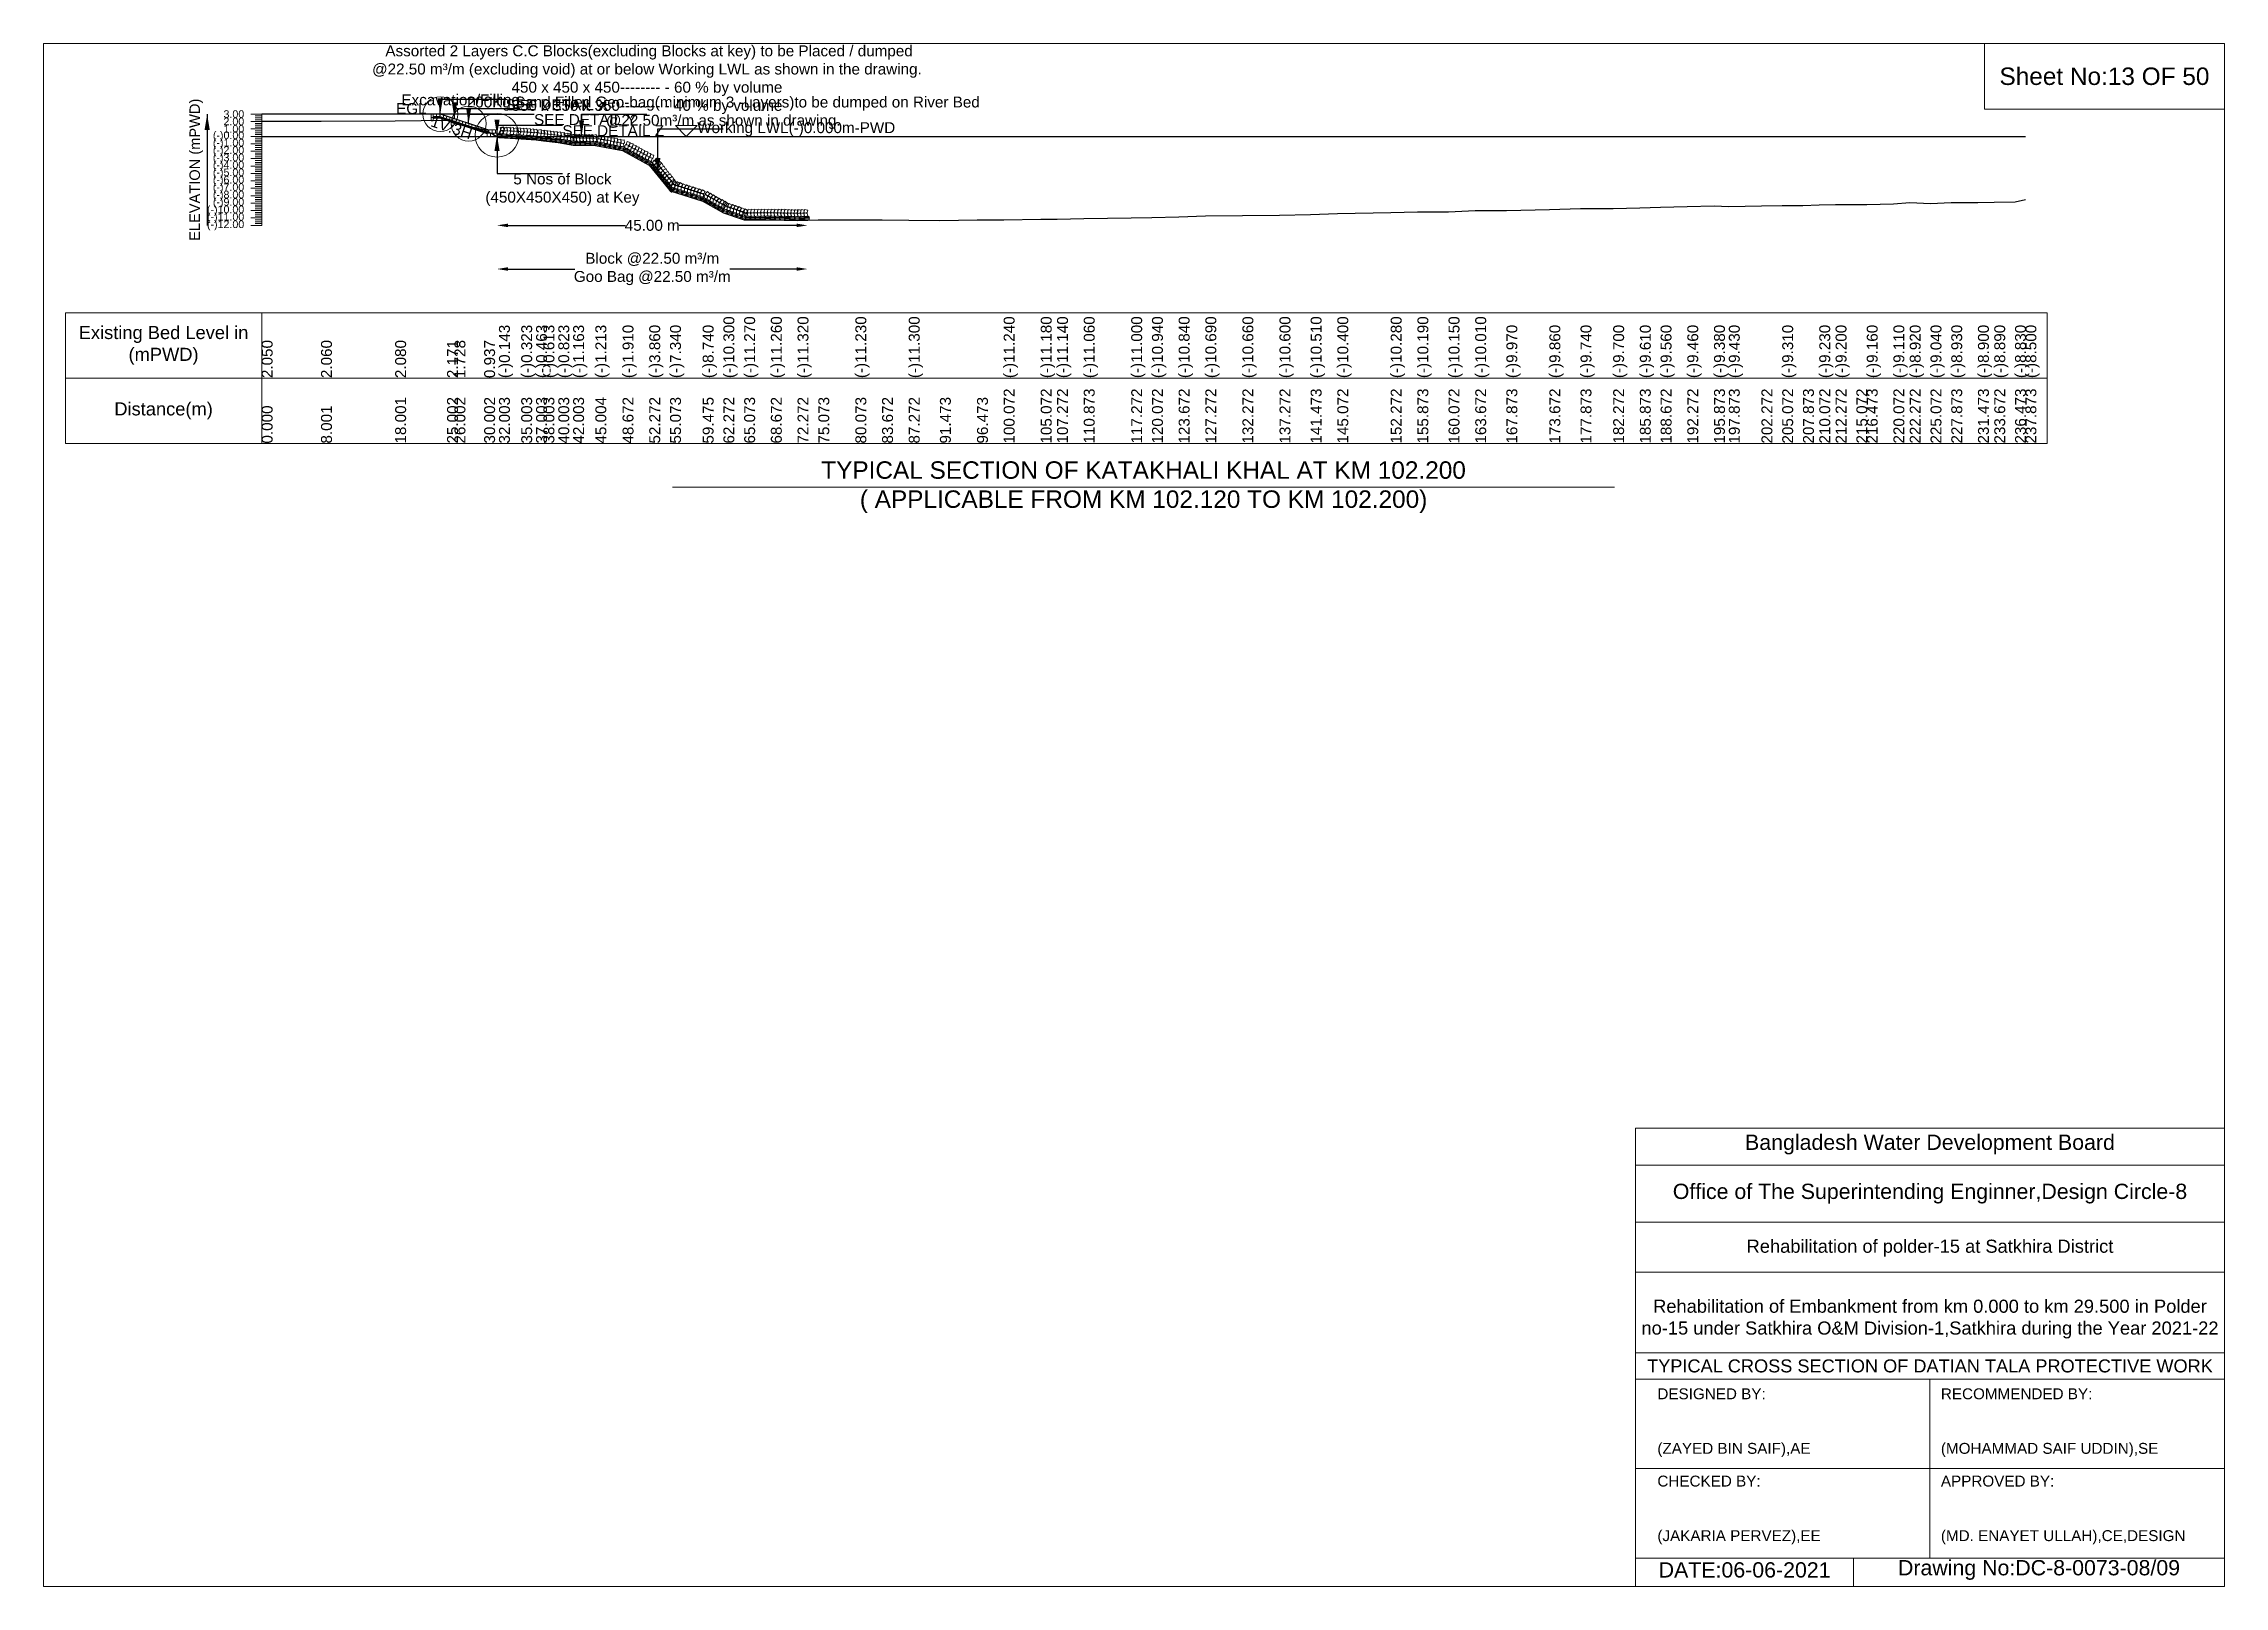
# Model space of a CAD drawing. Header units: inches. Extents: x 89000 to 845000, y -7071 to 31.
# Drawn here: x 280000 to 290000, y -7071 to 0 of the extents above; entities that cross this region are included whole.
import ezdxf

# ---------------------------------------------------------------- set-up
doc = ezdxf.new("R2010")
doc.units = ezdxf.units.IN
doc.header["$LTSCALE"] = 7
doc.header["$MEASUREMENT"] = 0
for name, color, linetype, lineweight in [('Cross section Data Border', 7, 'Continuous', 9), ('Cross Section Labels', 7, 'Continuous', 9), ('Existing_Bed_Level for Xsection', 7, 'Continuous', 25), ('Long Section Labels', 7, 'Continuous', 9)]:
    doc.layers.add(name, color=color, linetype=linetype, lineweight=lineweight)
doc.styles.get("Standard").update_dxf_attribs({"font": 'arial.ttf'})
doc.dimstyles.new('Appron Lebeling Style', dxfattribs={"dimtxt": 50, "dimasz": 50, "dimexe": 0.18, "dimexo": 0.0625, "dimgap": 0.09, "dimtad": 0, "dimtih": 1, "dimtoh": 1, "dimdec": 4, "dimzin": 0, "dimdsep": 46, "dimtxsty": 'Standard', "dimcen": 0.09, "dimse1": 1, "dimse2": 1, "dimadec": 0, "dimazin": 0, "dimtfac": 1, "dimtdec": 4, "dimtofl": 0, "dimtmove": 0, "dimatfit": 3, "dimfxl": 1, "dimtolj": 1, "dimtzin": 0, "dimarcsym": 0})
doc.dimstyles.get("Standard").update_dxf_attribs({"dimtxt": 0.18, "dimasz": 0.18, "dimexe": 0.18, "dimexo": 0.0625, "dimgap": 0.09, "dimtad": 0, "dimtih": 1, "dimtoh": 1, "dimdec": 4, "dimzin": 0, "dimdsep": 46, "dimtxsty": 'Standard', "dimcen": 0.09, "dimadec": 0, "dimazin": 0, "dimtfac": 1, "dimtdec": 4, "dimtofl": 0, "dimtmove": 0, "dimatfit": 3, "dimfxl": 1, "dimtolj": 1, "dimtzin": 0, "dimarcsym": 0})

msp = doc.modelspace()

# ---------------------------------------------------------------- texts
at = {"layer": 'Cross section Data Border', "char_height": 60, "width": 800, "attachment_point": 5}
for s, insert in [('Existing Bed Level in (mPWD)', (280550, -1383.12)), ('Distance(m)', (280550, -1683.12))]:
    msp.add_mtext(s, dxfattribs=dict(at, insert=insert))
at = {"layer": 'Cross Section Labels'}
for s, insert, char_height, attachment_point in [(' Assorted 2 Layers C.C Blocks(excluding Blocks at key) to be Placed / dumped^J@22.50 m³/m (excluding void) at or below Working LWL as shown in the drawing.^J450 x 450 x 450-------- - 60 % by volume^J350 x 350 x 350-------- - 40 % by volume', (282766.61595, -323.12), 50, 8), ('Sheet No:13 OF 50', (289450, -150), 80, 5), ('EGL', (281756.13103, -323.12), 50, 9), ('Excavation/Filling', (282184.01126, -297.62), 50, 9), ('200Kg Sand Filled Geo-bag(minimum 3 -Layers)to be dumped on River Bed^J@22.50m³/m as shown in drawing.', (283116.6419, -391.12), 50, 8), ('SEE DETAIL X', (282118.98626, -255.12), 50, 1), ('SEE DETAIL Y', (282249.03626, -323.12), 50, 1), ('SEE DETAIL Z', (282379.08626, -374.12), 50, 1), ('Working LWL(-)0.000m-PWD', (282997.08626, -425.12), 50, 7), ('5 Nos of Block ^J(450X450X450) at Key', (282379.08626, -595.12), 50, 2), ('TYPICAL SECTION OF KATAKHALI KHAL AT KM 102.200^J( APPLICABLE FROM KM 102.120 TO KM 102.200)', (285043.84167, -2033.12), 80, 5), ('Bangladesh Water Development Board', (288650, -5046), 70, 5), ('Office of The Superintending Enginner,Design Circle-8', (288650, -5271), 70, 5)]:
    msp.add_mtext(s, dxfattribs=dict(at, insert=insert, char_height=char_height, attachment_point=attachment_point))
at = {"layer": 'Cross Section Labels', "insert": (281878.63539, -360.92262), "char_height": 50, "attachment_point": 2, "rotation": 341.565051177}
msp.add_mtext('1V:3H', dxfattribs=at)
at = {"layer": 'Cross Section Labels'}
for s, insert, char_height, width, attachment_point in [('Rehabilitation of polder-15 at Satkhira District', (288650, -5521), 60, 2800, 5), ('Rehabilitation of Embankment from km 0.000 to km 29.500 in Polder no-15 under Satkhira O&M Division-1,Satkhira during the Year 2021-22', (288650, -5846), 60, 2700, 5), ('TYPICAL CROSS SECTION OF DATIAN TALA PROTECTIVE WORK', (288650, -6061), 59.5765532, 2800, 5), ('DESIGNED BY:^J^J^J(ZAYED BIN SAIF),AE', (287400, -6321), 50, 1400, 4), ('RECOMMENDED BY:^J^J^J(MOHAMMAD SAIF UDDIN),SE', (288700, -6321), 50, 1400, 4), ('CHECKED BY:^J^J^J(JAKARIA PERVEZ),EE', (287400, -6721), 50, 1400, 4), ('APPROVED BY:^J^J^J(MD. ENAYET ULLAH),CE,DESIGN', (288700, -6721), 50, 1400, 4), ('DATE:06-06-2021', (287800, -6996), 70, 1400, 5), ('Drawing No:DC-8-0073-08/09', (289150, -6996), 70, 2200, 5)]:
    msp.add_mtext(s, dxfattribs=dict(at, insert=insert, char_height=char_height, width=width, attachment_point=attachment_point))
at = {"layer": 'Long Section Labels', "rotation": 90}
for s, insert, char_height, attachment_point in [('ELEVATION (mPWD)', (280700, -578.12), 48, 5), ('(-)0.143', (282088.09123, -1533.12), 50, 1), ('(-)0.323', (282190.09532, -1533.12), 50, 1), ('(-)0.463', (282258.10484, -1533.12), 50, 1), ('(-)0.613', (282292.0994, -1533.12), 50, 1), ('(-)0.823', (282360.10893, -1533.12), 50, 1), ('(-)1.163', (282428.11846, -1533.12), 50, 1), ('(-)1.213', (282530.12255, -1533.12), 50, 1), ('(-)1.910', (282654.85515, -1533.12), 50, 1), ('(-)3.860', (282777.26395, -1533.12), 50, 1), ('(-)7.340', (282872.47142, -1533.12), 50, 1), ('(-)8.740', (283022.14695, -1533.12), 50, 1), ('(-)10.300', (283117.26248, -1533.12), 50, 1), ('(-)11.270', (283212.46887, -1533.12), 50, 1), ('(-)11.270', (283212.46887, -1533.12), 50, 1), ('(-)11.270', (283212.46887, -1533.12), 50, 1), ('(-)11.260', (283334.85504, -1533.12), 50, 1), ('(-)11.260', (283334.85504, -1533.12), 50, 1), ('(-)11.320', (283457.26141, -1533.12), 50, 1), ('(-)11.320', (283457.26141, -1533.12), 50, 1), ('(-)11.230', (283722.46623, -1533.12), 50, 1), ('(-)11.300', (283967.26027, -1533.12), 50, 1), ('(-)11.240', (284402.46394, -1533.12), 50, 1), ('(-)11.180', (284572.46351, -1533.12), 50, 1), ('(-)11.140', (284647.25925, -1533.12), 50, 1), ('(-)11.060', (284769.67553, -1533.12), 50, 1), ('(-)11.000', (284987.25887, -1533.12), 50, 1), ('(-)10.940', (285082.46242, -1533.12), 50, 1), ('(-)10.840', (285204.85493, -1533.12), 50, 1), ('(-)10.690', (285327.25855, -1533.12), 50, 1), ('(-)10.660', (285497.25841, -1533.12), 50, 1), ('(-)10.600', (285667.25828, -1533.12), 50, 1), ('(-)10.510', (285810.07723, -1533.12), 50, 1), ('(-)10.400', (285932.4611, -1533.12), 50, 1), ('(-)10.280', (286177.25793, -1533.12), 50, 1), ('(-)10.190', (286299.66954, -1533.12), 50, 1), ('(-)10.150', (286442.46051, -1533.12), 50, 1), ('(-)10.010', (286564.85489, -1533.12), 50, 1), ('(-)9.970', (286707.69526, -1533.12), 50, 1), ('(-)9.860', (286904.85489, -1533.12), 50, 1), ('(-)9.740', (287047.69298, -1533.12), 50, 1), ('(-)9.700', (287197.25741, -1533.12), 50, 1), ('(-)9.610', (287319.66716, -1533.12), 50, 1), ('(-)9.560', (287414.85488, -1533.12), 50, 1), ('(-)9.460', (287537.25728, -1533.12), 50, 1), ('(-)9.380', (287659.66653, -1533.12), 50, 1), ('(-)9.380', (287659.66653, -1533.12), 50, 1), ('(-)9.430', (287727.68912, -1533.12), 50, 1), ('(-)9.310', (287972.45925, -1533.12), 50, 1), ('(-)9.310', (287972.45925, -1533.12), 50, 1), ('(-)9.230', (288142.45915, -1533.12), 50, 1), ('(-)9.200', (288217.25704, -1533.12), 50, 1), ('(-)9.200', (288217.25704, -1533.12), 50, 1), ('(-)9.160', (288360.06945, -1533.12), 50, 1), ('(-)9.110', (288482.45895, -1533.12), 50, 1), ('(-)8.920', (288557.25694, -1533.12), 50, 1), ('(-)9.040', (288652.45886, -1533.12), 50, 1), ('(-)8.930', (288747.6846, -1533.12), 50, 1), ('(-)8.900', (288870.0685, -1533.12), 50, 1), ('(-)8.890', (288944.85486, -1533.12), 50, 1), ('(-)8.830', (289040.06821, -1533.12), 50, 1), ('(-)8.500', (289087.68335, -1533.12), 50, 1), ('2.050', (281000, -1533.12), 50, 1), ('2.060', (281272.0177, -1533.12), 50, 1), ('2.080', (281612.04494, -1533.12), 50, 1), ('2.171', (281850.06808, -1533.12), 50, 1), ('1.728', (281884.06264, -1533.12), 50, 1), ('0.937', (282020.0817, -1533.12), 50, 1), ('100.072', (284402.46394, -1833.12), 50, 1), ('105.072', (284572.46351, -1833.12), 50, 1), ('107.272', (284647.25925, -1833.12), 50, 1), ('110.873', (284769.67553, -1833.12), 50, 1), ('117.272', (284987.25887, -1833.12), 50, 1), ('120.072', (285082.46242, -1833.12), 50, 1), ('123.672', (285204.85493, -1833.12), 50, 1), ('127.272', (285327.25855, -1833.12), 50, 1), ('132.272', (285497.25841, -1833.12), 50, 1), ('137.272', (285667.25828, -1833.12), 50, 1), ('141.473', (285810.07723, -1833.12), 50, 1), ('145.072', (285932.4611, -1833.12), 50, 1), ('152.272', (286177.25793, -1833.12), 50, 1), ('155.873', (286299.66954, -1833.12), 50, 1), ('160.072', (286442.46051, -1833.12), 50, 1), ('163.672', (286564.85489, -1833.12), 50, 1), ('167.873', (286707.69526, -1833.12), 50, 1), ('173.672', (286904.85489, -1833.12), 50, 1), ('177.873', (287047.69298, -1833.12), 50, 1), ('182.272', (287197.25741, -1833.12), 50, 1), ('185.873', (287319.66716, -1833.12), 50, 1), ('188.672', (287414.85488, -1833.12), 50, 1), ('192.272', (287537.25728, -1833.12), 50, 1), ('195.873', (287659.66653, -1833.12), 50, 1), ('197.873', (287727.68912, -1833.12), 50, 1), ('202.272', (287877.25715, -1833.12), 50, 1), ('205.072', (287972.45925, -1833.12), 50, 1), ('207.873', (288067.68747, -1833.12), 50, 1), ('210.072', (288142.45915, -1833.12), 50, 1), ('212.272', (288217.25704, -1833.12), 50, 1), ('215.072', (288312.45905, -1833.12), 50, 1), ('216.473', (288360.06945, -1833.12), 50, 1), ('220.072', (288482.45895, -1833.12), 50, 1), ('222.272', (288557.25694, -1833.12), 50, 1), ('225.072', (288652.45886, -1833.12), 50, 1), ('227.873', (288747.6846, -1833.12), 50, 1), ('231.473', (288870.0685, -1833.12), 50, 1), ('233.672', (288944.85486, -1833.12), 50, 1), ('236.473', (289040.06821, -1833.12), 50, 1), ('237.873', (289087.68335, -1833.12), 50, 1), ('0.000', (281000, -1833.12), 50, 1), ('8.001', (281272.0177, -1833.12), 50, 1), ('18.001', (281612.04494, -1833.12), 50, 1), ('25.002', (281850.06808, -1833.12), 50, 1), ('26.002', (281884.06264, -1833.12), 50, 1), ('30.002', (282020.0817, -1833.12), 50, 1), ('32.003', (282088.09123, -1833.12), 50, 1), ('35.003', (282190.09532, -1833.12), 50, 1), ('37.003', (282258.10484, -1833.12), 50, 1), ('38.003', (282292.0994, -1833.12), 50, 1), ('40.003', (282360.10893, -1833.12), 50, 1), ('42.003', (282428.11846, -1833.12), 50, 1), ('45.004', (282530.12255, -1833.12), 50, 1), ('48.672', (282654.85515, -1833.12), 50, 1), ('52.272', (282777.26395, -1833.12), 50, 1), ('55.073', (282872.47142, -1833.12), 50, 1), ('59.475', (283022.14695, -1833.12), 50, 1), ('62.272', (283117.26248, -1833.12), 50, 1), ('65.073', (283212.46887, -1833.12), 50, 1), ('68.672', (283334.85504, -1833.12), 50, 1), ('72.272', (283457.26141, -1833.12), 50, 1), ('75.073', (283552.46699, -1833.12), 50, 1), ('80.073', (283722.46623, -1833.12), 50, 1), ('83.672', (283844.855, -1833.12), 50, 1), ('87.272', (283967.26027, -1833.12), 50, 1), ('91.473', (284110.0895, -1833.12), 50, 1), ('96.473', (284280.0877, -1833.12), 50, 1)]:
    msp.add_mtext(s, dxfattribs=dict(at, insert=insert, char_height=char_height, attachment_point=attachment_point))
at = {"layer": 'Long Section Labels', "char_height": 35, "attachment_point": 6}
for s, insert in [('3.00', (280920, -323.12)), ('2.00', (280920, -357.12)), ('1.00', (280920, -391.12)), ('(-)0.00', (280920, -425.12)), ('(-)1.00', (280920, -459.12)), ('(-)2.00', (280920, -493.12)), ('(-)3.00', (280920, -527.12)), ('(-)4.00', (280920, -561.12)), ('(-)5.00', (280920, -595.12)), ('(-)6.00', (280920, -629.12)), ('(-)7.00', (280920, -663.12)), ('(-)8.00', (280920, -697.12)), ('(-)10.00', (280920, -765.12)), ('(-)11.00', (280920, -799.12)), ('(-)9.00', (280920, -731.12)), ('(-)12.00', (280920, -833.12))]:
    msp.add_mtext(s, dxfattribs=dict(at, insert=insert))

# ---------------------------------------------------------------- blocks, each defined once
blk = doc.blocks.new('*D287')
at = {"layer": 'Cross Section Labels', "color": 0, "lineweight": -2, "transparency": 16777216}
for p, q in [((282129, -833), (282668, -833)), ((283453, -833), (282915, -833))]:
    blk.add_line(p, q, dxfattribs=at)
at = {"layer": 'Cross Section Labels', "color": 0, "transparency": 16777216}
for points in [[(282129, -825), (282129, -841), (282079, -833)], [(283453, -825), (283453, -841), (283503, -833)]]:
    blk.add_solid(points, dxfattribs=at)
at = {"layer": 'Defpoints', "color": 0, "transparency": 16777216}
for p in [(282079, -425), (283503, -809), (283503, -833)]:
    blk.add_point(p, dxfattribs=at)
at = {"layer": 'Cross Section Labels', "color": 0, "transparency": 16777216, "insert": (282791, -833), "char_height": 50, "attachment_point": 5}
blk.add_mtext('\\A1;45.00 m', dxfattribs=at)
blk = doc.blocks.new('*D288')
at = {"layer": 'Cross Section Labels', "color": 0, "lineweight": -2, "transparency": 16777216}
for p, q in [((282129, -1033), (282436, -1033)), ((283453, -1033), (283147, -1033))]:
    blk.add_line(p, q, dxfattribs=at)
at = {"layer": 'Cross Section Labels', "color": 0, "transparency": 16777216}
for points in [[(282129, -1025), (282129, -1041), (282079, -1033)], [(283453, -1025), (283453, -1041), (283503, -1033)]]:
    blk.add_solid(points, dxfattribs=at)
at = {"layer": 'Defpoints', "color": 0, "transparency": 16777216}
for p in [(282079, -425), (283503, -809), (283503, -1033)]:
    blk.add_point(p, dxfattribs=at)
at = {"layer": 'Cross Section Labels', "color": 0, "transparency": 16777216, "insert": (282791, -1033), "char_height": 50, "attachment_point": 5}
blk.add_mtext('\\A1;Block @22.50 m³/m ^JGoo Bag @22.50 m³/m ', dxfattribs=at)

# ---------------------------------------------------------------- dimensions: what is measured, and where the dimension line sits
at = {"layer": 'Cross Section Labels'}
for base, text, picture, middle in [((283503.31549, -833.12), '45.00 m', '*D287', (282791.20088, -833.12)), ((283503.31549, -1033.12), 'Block @22.50 m³/m ^JGoo Bag @22.50 m³/m ', '*D288', (282791.20088, -1033.12))]:
    dim = msp.add_linear_dim(base=base, p1=(282079.08626, -425.12), p2=(283503.31549, -809.01318), text=text, dimstyle='Appron Lebeling Style', dxfattribs=at)
    dim.commit()
    dim.dimension.update_dxf_attribs({"geometry": picture, "text_midpoint": middle})

# ---------------------------------------------------------------- linework, layer by layer
at = {"layer": 'Cross section Data Border'}
msp.add_lwpolyline([(280100, -1233.12), (289187.68335, -1233.12), (289187.68335, -1833.12), (280100, -1833.12)], close=True, dxfattribs=at)
for points in [[(281000, -1233.12), (281000, -1833.12)], [(280100, -1533.12), (289187.68335, -1533.12)]]:
    msp.add_lwpolyline(points, dxfattribs=at)
at = {"layer": 'Cross Section Labels'}
for points in [[(280000, 0), (290000, 0), (290000, -7071), (280000, -7071)], [(288900, 0), (290000, 0), (290000, -300), (288900, -300)], [(282947.08626, -425.12), (282997.08626, -375.12), (282897.08626, -375.12)]]:
    msp.add_lwpolyline(points, close=True, dxfattribs=at)
for points in [[(282883.84167, -2033.12), (285043.84167, -2033.12), (287203.84167, -2033.12)], [(287300, -7071), (287300, -4971), (290000, -4971)], [(287300, -5141), (290000, -5141)], [(287300, -5401), (290000, -5401)], [(287300, -5631), (290000, -5631)], [(287300, -6001), (290000, -6001)], [(287300, -6121), (290000, -6121)], [(288650, -6121), (288650, -6941)], [(287300, -6531), (290000, -6531)], [(287300, -6941), (290000, -6941)], [(288300, -6941), (288300, -7071)]]:
    msp.add_lwpolyline(points, dxfattribs=at)
for centre, radius in [((281818.98626, -323.12), 80), ((281949.03626, -366.47), 80), ((282079.08626, -420.02), 100)]:
    msp.add_circle(centre, radius, dxfattribs=at)
at = {"layer": 'Existing_Bed_Level for Xsection'}
for points in [[(282079.08626, -323.12), (281000, -323.12)], [(281000, -355.42), (281272.0177, -355.08), (281612.04494, -354.4), (281850.06808, -351.306), (281884.06264, -366.368), (282020.0817, -393.262), (282088.09123, -429.982), (282190.09532, -436.102), (282258.10484, -440.862), (282292.0994, -445.962), (282360.10893, -453.102), (282428.11846, -464.662), (282530.12255, -466.362), (282654.85515, -490.06), (282777.26395, -556.36), (282872.47142, -674.68), (283022.14695, -722.28), (283117.26248, -775.32), (283212.46887, -808.3), (283334.85504, -807.96), (283457.26141, -810), (283552.46699, -807.96), (283722.46623, -806.94), (283844.855, -808.3), (283967.26027, -809.32), (284110.0895, -810), (284280.0877, -808.3), (284402.46394, -807.28), (284572.46351, -805.24), (284647.25925, -803.88), (284769.67553, -801.16), (284987.25887, -799.12), (285082.46242, -797.08), (285204.85493, -793.68), (285327.25855, -788.58), (285497.25841, -787.56), (285667.25828, -785.52), (285810.07723, -782.46), (285932.4611, -778.72), (286177.25793, -774.64), (286299.66954, -771.58), (286442.46051, -770.22), (286564.85489, -765.46), (286707.69526, -764.1), (286904.85489, -760.36), (287047.69298, -756.28), (287197.25741, -754.92), (287319.66716, -751.86), (287414.85488, -750.16), (287537.25728, -746.76), (287659.66653, -744.04), (287727.68912, -745.74), (287877.25715, -744.04), (287972.45925, -741.66), (288067.68747, -741.66), (288142.45915, -738.94), (288217.25704, -737.92), (288312.45905, -737.92), (288360.06945, -736.56), (288482.45895, -734.86), (288557.25694, -728.4), (288652.45886, -732.48), (288747.6846, -728.74), (288870.0685, -727.72), (288944.85486, -727.38), (289040.06821, -725.34), (289087.68335, -714.12)], [(282040.83626, -397.07), (281820.55655, -323.64343), (281818.98626, -323.12), (281817.33103, -323.12), (281786.73103, -323.12)], [(281786.73103, -333.32), (281817.33103, -333.32), (282040.83626, -407.82174)], [(281786.73103, -336.72), (281816.77929, -336.72), (282036.07929, -409.82)], [(281786.73103, -340.12), (281816.22754, -340.12), (282033.18626, -412.43957)], [(281000, -425.12), (289087.68335, -425.12)]]:
    msp.add_lwpolyline(points, dxfattribs=at)
at = {"layer": 'Long Section Labels'}
for points in [[(281000, -323.12), (280950, -323.12)], [(281000, -357.12), (280950, -357.12)], [(281000, -391.12), (280950, -391.12)], [(281000, -331.62), (280970, -331.62)], [(281000, -340.12), (280970, -340.12)], [(281000, -348.62), (280970, -348.62)], [(281000, -365.62), (280970, -365.62)], [(281000, -374.12), (280970, -374.12)], [(281000, -382.62), (280970, -382.62)], [(281000, -399.62), (280970, -399.62)], [(281000, -833.12), (281000, -799.12), (281000, -765.12), (281000, -731.12), (281000, -697.12), (281000, -663.12), (281000, -629.12), (281000, -595.12), (281000, -561.12), (281000, -527.12), (281000, -493.12), (281000, -459.12), (281000, -425.12), (281000, -391.12), (281000, -357.12), (281000, -323.12)], [(281000, -425.12), (280950, -425.12)], [(281000, -459.12), (280950, -459.12)], [(281000, -493.12), (280950, -493.12)], [(281000, -408.12), (280970, -408.12)], [(281000, -416.62), (280970, -416.62)], [(281000, -433.62), (280970, -433.62)], [(281000, -442.12), (280970, -442.12)], [(281000, -450.62), (280970, -450.62)], [(281000, -467.62), (280970, -467.62)], [(281000, -476.12), (280970, -476.12)], [(281000, -484.62), (280970, -484.62)], [(281000, -527.12), (280950, -527.12)], [(281000, -561.12), (280950, -561.12)], [(281000, -595.12), (280950, -595.12)], [(281000, -501.62), (280970, -501.62)], [(281000, -510.12), (280970, -510.12)], [(281000, -518.62), (280970, -518.62)], [(281000, -535.62), (280970, -535.62)], [(281000, -544.12), (280970, -544.12)], [(281000, -552.62), (280970, -552.62)], [(281000, -569.62), (280970, -569.62)], [(281000, -578.12), (280970, -578.12)], [(281000, -586.62), (280970, -586.62)], [(281000, -629.12), (280950, -629.12)], [(281000, -663.12), (280950, -663.12)], [(281000, -697.12), (280950, -697.12)], [(281000, -603.62), (280970, -603.62)], [(281000, -612.12), (280970, -612.12)], [(281000, -620.62), (280970, -620.62)], [(281000, -637.62), (280970, -637.62)], [(281000, -646.12), (280970, -646.12)], [(281000, -654.62), (280970, -654.62)], [(281000, -671.62), (280970, -671.62)], [(281000, -680.12), (280970, -680.12)], [(281000, -688.62), (280970, -688.62)], [(281000, -731.12), (280950, -731.12)], [(281000, -765.12), (280950, -765.12)], [(281000, -799.12), (280950, -799.12)], [(281000, -705.62), (280970, -705.62)], [(281000, -714.12), (280970, -714.12)], [(281000, -722.62), (280970, -722.62)], [(281000, -739.62), (280970, -739.62)], [(281000, -748.12), (280970, -748.12)], [(281000, -756.62), (280970, -756.62)], [(281000, -773.62), (280970, -773.62)], [(281000, -782.12), (280970, -782.12)], [(281000, -790.62), (280970, -790.62)], [(281000, -833.12), (280950, -833.12)], [(281000, -807.62), (280970, -807.62)], [(281000, -816.12), (280970, -816.12)], [(281000, -824.62), (280970, -824.62)]]:
    msp.add_lwpolyline(points, dxfattribs=at)
for points in [[(281786.73103, -323.12), (281776.53103, -323.12), (281776.53103, -338.42), (281786.73103, -338.42)], [(281786.73103, -338.42), (281776.53103, -338.42), (281776.53103, -353.72), (281786.73103, -353.72)], [(281802.03103, -323.12), (281786.73103, -323.12), (281786.73103, -333.32), (281802.03103, -333.32)], [(281817.33103, -323.12), (281802.03103, -323.12), (281802.03103, -333.32), (281817.33103, -333.32)], [(281835.07141, -328.48172), (281820.55655, -323.64343), (281817.33103, -333.32), (281831.84588, -338.15828)], [(281849.58626, -333.32), (281835.07141, -328.48172), (281831.84588, -338.15828), (281846.36074, -342.99657)], [(281864.10112, -338.15828), (281849.58626, -333.32), (281846.36074, -342.99657), (281860.87559, -347.83485)], [(281878.61597, -342.99657), (281864.10112, -338.15828), (281860.87559, -347.83485), (281875.39045, -352.67314)], [(281893.13083, -347.83485), (281878.61597, -342.99657), (281875.39045, -352.67314), (281889.9053, -357.51142)], [(281907.64568, -352.67314), (281893.13083, -347.83485), (281889.9053, -357.51142), (281904.42016, -362.34971)], [(281922.16053, -357.51142), (281907.64568, -352.67314), (281904.42016, -362.34971), (281918.93501, -367.18799)], [(281936.67539, -362.34971), (281922.16053, -357.51142), (281918.93501, -367.18799), (281933.44987, -372.02628)], [(281951.19024, -367.18799), (281936.67539, -362.34971), (281933.44987, -372.02628), (281947.96472, -376.86456)], [(281965.7051, -372.02628), (281951.19024, -367.18799), (281947.96472, -376.86456), (281962.47957, -381.70285)], [(281980.21995, -376.86456), (281965.7051, -372.02628), (281962.47957, -381.70285), (281976.99443, -386.54113)], [(281994.73481, -381.70285), (281980.21995, -376.86456), (281976.99443, -386.54113), (281991.50928, -391.37942)], [(282009.24966, -386.54113), (281994.73481, -381.70285), (281991.50928, -391.37942), (282006.02414, -396.2177)], [(282023.76452, -391.37942), (282009.24966, -386.54113), (282006.02414, -396.2177), (282020.53899, -401.05599)], [(282038.27937, -396.2177), (282023.76452, -391.37942), (282020.53899, -401.05599), (282035.05385, -405.89427)], [(282056.13626, -394.52), (282040.83626, -394.52), (282040.83626, -409.82), (282056.13626, -409.82)], [(282071.43626, -394.52), (282056.13626, -394.52), (282056.13626, -409.82), (282071.43626, -409.82)], [(282108.05642, -403.66797), (282094.59344, -396.39898), (282087.32445, -409.86196), (282100.78743, -417.13095)], [(282109.15665, -381.49619), (282094.16796, -384.56693), (282097.2387, -399.55561), (282112.22738, -396.48487)], [(282110.37578, -398.62033), (282095.10325, -397.70401), (282094.18693, -412.97655), (282109.45947, -413.89286)], [(282114.1695, -387.62576), (282099.2832, -384.09191), (282095.74935, -398.97821), (282110.63565, -402.51206)], [(282124.42918, -382.41251), (282109.4405, -385.48324), (282112.51124, -400.47192), (282127.49992, -397.40119)], [(282125.64832, -399.53664), (282110.37578, -398.62033), (282109.45947, -413.89286), (282124.73201, -414.80918)], [(282139.70172, -383.32882), (282124.71304, -386.39956), (282127.78377, -401.38824), (282142.77246, -398.3175)], [(282140.92086, -400.45296), (282125.64832, -399.53664), (282124.73201, -414.80918), (282140.00454, -415.72549)], [(282154.97426, -384.24514), (282139.98557, -387.31587), (282143.05631, -402.30456), (282158.04499, -399.23382)], [(282170.24679, -385.16145), (282155.25811, -388.23219), (282158.32885, -403.22087), (282173.31753, -400.15013)], [(282185.51933, -386.07777), (282170.53065, -389.1485), (282173.60138, -404.13719), (282188.59007, -401.06645)], [(282201.27997, -387.10295), (282186.26148, -390.02439), (282189.18292, -405.04289), (282204.20142, -402.12144)], [(282216.54264, -388.17118), (282201.52414, -391.09263), (282204.44559, -406.11112), (282219.46408, -403.18968)], [(282231.8053, -389.23942), (282216.7868, -392.16086), (282219.70825, -407.17936), (282234.72674, -404.25792)], [(282247.06796, -390.30766), (282232.04947, -393.2291), (282234.97091, -408.2476), (282249.98941, -405.32615)], [(282262.33062, -391.37589), (282247.31213, -394.29734), (282250.23357, -409.31583), (282265.25207, -406.39439)], [(282281.35528, -394.13399), (282266.15301, -395.86053), (282267.87954, -411.0628), (282283.08182, -409.33626)], [(282296.48595, -396.40396), (282281.28368, -398.13049), (282283.01022, -413.33277), (282298.21249, -411.60623)], [(282309.50275, -397.85579), (282294.39188, -400.25404), (282296.79014, -415.36491), (282311.90101, -412.96666)], [(282324.71913, -399.45328), (282309.60826, -401.85154), (282312.00651, -416.96241), (282327.11738, -414.56415)], [(282048.48626, -409.82), (282033.18626, -409.82), (282033.18626, -425.12), (282048.48626, -425.12)], [(282063.78626, -409.82), (282048.48626, -409.82), (282048.48626, -425.12), (282063.78626, -425.12)], [(282079.08626, -409.82), (282063.78626, -409.82), (282063.78626, -425.12), (282079.08626, -425.12)], [(282156.19339, -401.36927), (282140.92086, -400.45296), (282140.00454, -415.72549), (282155.27708, -416.64181)], [(282171.46593, -402.28559), (282156.19339, -401.36927), (282155.27708, -416.64181), (282170.54961, -417.55812)], [(282186.73847, -403.2019), (282171.46593, -402.28559), (282170.54961, -417.55812), (282185.82215, -418.47444)], [(282202.32866, -404.23837), (282187.066, -403.17013), (282185.99776, -418.43279), (282201.26042, -419.50103)], [(282217.59132, -405.3066), (282202.32866, -404.23837), (282201.26042, -419.50103), (282216.52309, -420.56927)], [(282232.85399, -406.37484), (282217.59132, -405.3066), (282216.52309, -420.56927), (282231.78575, -421.6375)], [(282248.11665, -407.44308), (282232.85399, -406.37484), (282231.78575, -421.6375), (282247.04841, -422.70574)], [(282263.37931, -408.51131), (282248.11665, -407.44308), (282247.04841, -422.70574), (282262.31108, -423.77398)], [(282281.04776, -411.29872), (282265.91709, -409.02875), (282263.64713, -424.15942), (282278.7778, -426.42939)], [(282296.17844, -413.56868), (282281.04776, -411.29872), (282278.7778, -426.42939), (282293.90847, -428.69935)], [(282309.95589, -415.01728), (282294.73951, -413.41979), (282293.14202, -428.63616), (282308.35839, -430.23366)], [(282325.17226, -416.61478), (282309.95589, -415.01728), (282308.35839, -430.23366), (282323.57476, -431.83115)], [(282340.38863, -418.21227), (282325.17226, -416.61478), (282323.57476, -431.83115), (282338.79114, -433.42865)], [(282339.9355, -401.05078), (282324.82463, -403.44903), (282327.22289, -418.5599), (282342.33376, -416.16165)], [(282355.605, -419.80977), (282340.38863, -418.21227), (282338.79114, -433.42865), (282354.00751, -435.02614)], [(282355.15187, -402.64827), (282340.041, -405.04653), (282342.43926, -420.1574), (282357.55013, -417.75914)], [(282370.82138, -421.40726), (282355.605, -419.80977), (282354.00751, -435.02614), (282369.22388, -436.62364)], [(282370.36825, -404.24577), (282355.25738, -406.64402), (282357.65563, -421.75489), (282372.7665, -419.35664)], [(282387.9029, -424.71815), (282372.81925, -422.15429), (282370.25539, -437.23795), (282385.33904, -439.80181)], [(282388.54425, -407.56266), (282373.31127, -408.99315), (282374.74176, -424.22613), (282389.97474, -422.79564)], [(282402.98656, -427.28202), (282387.9029, -424.71815), (282385.33904, -439.80181), (282400.4227, -442.36567)], [(282403.62791, -410.12652), (282388.39492, -411.55701), (282389.82542, -426.79), (282405.0584, -425.3595)], [(282416.1477, -427.77404), (282400.91472, -429.20453), (282402.34521, -444.43751), (282417.57819, -443.00702)], [(282418.71156, -412.69038), (282403.47858, -414.12088), (282404.90907, -429.35386), (282420.14205, -427.92336)], [(282431.23135, -430.3379), (282415.99837, -431.76839), (282417.42886, -447.00137), (282432.66184, -445.57088)], [(282433.79521, -415.25425), (282418.56223, -416.68474), (282419.99272, -431.91772), (282435.22571, -430.48723)], [(282441.30637, -430.51663), (282426.46452, -434.23273), (282430.18061, -449.07458), (282445.02246, -445.35849)], [(282441.56133, -415.21876), (282426.71947, -418.93485), (282430.43556, -433.77671), (282445.27742, -430.06061)], [(282456.60425, -430.77159), (282441.76239, -434.48768), (282445.47848, -449.32954), (282460.32034, -445.61344)], [(282456.8592, -415.47371), (282442.01735, -419.18981), (282445.73344, -434.03166), (282460.57529, -430.31557)], [(282471.90212, -431.02654), (282457.06027, -434.74264), (282460.77636, -449.58449), (282475.61821, -445.8684)], [(282472.15708, -415.72867), (282457.31522, -419.44476), (282461.03131, -434.28662), (282475.87317, -430.57052)], [(282487.2, -431.2815), (282472.35814, -434.99759), (282476.07424, -449.83945), (282490.91609, -446.12335)], [(282487.45495, -415.98362), (282472.6131, -419.69971), (282476.32919, -434.54157), (282491.17104, -430.82548)], [(282502.49787, -431.53645), (282487.65602, -435.25254), (282491.37211, -450.0944), (282506.21397, -446.37831)], [(282502.75283, -416.23858), (282487.91097, -419.95467), (282491.62707, -434.79652), (282506.46892, -431.08043)], [(282517.79575, -431.79141), (282502.95389, -435.5075), (282506.66999, -450.34935), (282521.51184, -446.63326)], [(282518.0507, -416.49353), (282503.20885, -420.20962), (282506.92494, -435.05148), (282521.7668, -431.33539)], [(282533.09363, -432.04636), (282518.25177, -435.76245), (282521.96786, -450.60431), (282536.80972, -446.88822)], [(282533.34858, -416.74849), (282518.50672, -420.46458), (282522.22282, -435.30643), (282537.06467, -431.59034)], [(282553.92377, -435.90898), (282538.66592, -437.04392), (282539.80086, -452.30176), (282555.05871, -451.16682)], [(282556.77954, -420.87786), (282541.52169, -422.0128), (282542.65663, -437.27064), (282557.91448, -436.1357)], [(282568.95489, -438.76475), (282553.69704, -439.89969), (282554.83198, -455.15753), (282570.08983, -454.02259)], [(282571.81066, -423.73362), (282556.55281, -424.86856), (282557.68775, -440.12641), (282572.9456, -438.99147)], [(282583.98601, -441.62051), (282568.72816, -442.75545), (282569.8631, -458.0133), (282585.12095, -456.87836)], [(282586.84178, -426.58939), (282571.58393, -427.72433), (282572.71887, -442.98218), (282587.97672, -441.84724)], [(282599.01713, -444.47628), (282583.75928, -445.61122), (282584.89422, -460.86907), (282600.15207, -459.73413)], [(282601.8729, -429.44516), (282586.61505, -430.5801), (282587.74999, -445.83795), (282603.00784, -444.70301)], [(282614.04825, -447.33205), (282598.79041, -448.46699), (282599.92535, -463.72484), (282615.18319, -462.5899)], [(282616.90402, -432.30093), (282601.64617, -433.43587), (282602.78111, -448.69372), (282618.03896, -447.55878)], [(282629.07937, -450.18782), (282613.82153, -451.32276), (282614.95647, -466.58061), (282630.21431, -465.44567)], [(282631.93514, -435.1567), (282616.67729, -436.29164), (282617.81223, -451.54949), (282633.07008, -450.41455)], [(282644.11049, -453.04359), (282628.85265, -454.17853), (282629.98759, -469.43638), (282645.24543, -468.30144)], [(282646.96626, -438.01247), (282631.70842, -439.14741), (282632.84336, -454.40526), (282648.1012, -453.27032)], [(282659.14161, -455.89936), (282643.88377, -457.0343), (282645.01871, -472.29215), (282660.27655, -471.15721)], [(282661.99738, -440.86824), (282646.73954, -442.00318), (282647.87448, -457.26103), (282663.13232, -456.12609)], [(282682.7692, -466.10233), (282667.88757, -462.54887), (282664.33411, -477.4305), (282679.21574, -480.98396)], [(282690.05592, -452.64894), (282675.17429, -449.09548), (282671.62083, -463.97711), (282686.50246, -467.53057)], [(282696.22258, -473.38906), (282681.34095, -469.8356), (282677.78749, -484.71723), (282692.66912, -488.27069)], [(282703.50931, -459.93567), (282688.62768, -456.38221), (282685.07422, -471.26384), (282699.95585, -474.8173)], [(282709.67597, -480.67578), (282694.79434, -477.12232), (282691.24088, -492.00395), (282706.12251, -495.55741)], [(282716.9627, -467.2224), (282702.08107, -463.66894), (282698.52761, -478.55057), (282713.40924, -482.10403)], [(282723.12936, -487.96251), (282708.24773, -484.40905), (282704.69427, -499.29068), (282719.5759, -502.84414)], [(282730.41608, -474.50912), (282715.53445, -470.95566), (282711.98099, -485.83729), (282726.86262, -489.39075)], [(282736.58274, -495.24924), (282721.70111, -491.69578), (282718.14765, -506.57741), (282733.02928, -510.13087)], [(282743.86947, -481.79585), (282728.98784, -478.24239), (282725.43438, -493.12402), (282740.31601, -496.67748)], [(282750.03613, -502.53597), (282735.1545, -498.98251), (282731.60104, -513.86414), (282746.48267, -517.4176)], [(282757.32286, -489.08258), (282742.44123, -485.52912), (282738.88777, -500.41075), (282753.7694, -503.96421)], [(282770.77624, -496.36931), (282755.89461, -492.81585), (282752.34115, -507.69748), (282767.22278, -511.25094)], [(282763.48952, -509.82269), (282748.60789, -506.26923), (282745.05443, -521.15086), (282759.93606, -524.70432)], [(282776.9429, -517.10942), (282762.06127, -513.55596), (282758.50781, -528.43759), (282773.38944, -531.99105)], [(282784.22963, -503.65603), (282769.348, -500.10257), (282765.79454, -514.9842), (282780.67617, -518.53766)], [(282790.39629, -524.39615), (282775.51466, -520.84269), (282771.9612, -535.72432), (282786.84283, -539.27778)], [(282797.68302, -510.94276), (282782.80139, -507.3893), (282779.24793, -522.27093), (282794.12956, -525.82439)], [(282811.32131, -543.87571), (282798.9695, -534.84672), (282789.94051, -547.19854), (282802.29232, -556.22753)], [(282820.91298, -555.79585), (282808.56117, -546.76687), (282799.53218, -559.11868), (282811.884, -568.14767)], [(282823.24145, -534.28404), (282810.88964, -525.25505), (282801.86065, -537.60687), (282814.21247, -546.63585)], [(282830.50466, -567.716), (282818.15284, -558.68701), (282809.12385, -571.03883), (282821.47567, -580.06781)], [(282832.83313, -546.20418), (282820.48131, -537.17519), (282811.45232, -549.52701), (282823.80414, -558.556)], [(282840.09633, -579.63614), (282827.74451, -570.60715), (282818.71553, -582.95897), (282831.06734, -591.98796)], [(282841.8217, -563.69616), (282835.64482, -549.69844), (282821.6471, -555.87532), (282827.82398, -569.87304)], [(282849.688, -591.55628), (282837.33619, -582.52729), (282828.3072, -594.87911), (282840.65901, -603.9081)], [(282851.41337, -575.6163), (282845.23649, -561.61858), (282831.23877, -567.79546), (282837.41565, -581.79318)], [(282859.27968, -603.47643), (282846.92786, -594.44744), (282837.89887, -606.79925), (282850.25069, -615.82824)], [(282861.00504, -587.53645), (282854.82817, -573.53873), (282840.83045, -579.7156), (282847.00732, -593.71332)], [(282870.59672, -599.45659), (282864.41984, -585.45887), (282850.42212, -591.63575), (282856.59899, -605.63347)], [(282880.18839, -611.37673), (282874.01151, -597.37901), (282860.01379, -603.55589), (282866.19067, -617.55361)], [(282868.87135, -615.39657), (282856.51953, -606.36758), (282847.49054, -618.7194), (282859.84236, -627.74839)], [(282878.46302, -627.31671), (282866.11121, -618.28772), (282857.08222, -630.63954), (282869.43403, -639.66853)], [(282888.0547, -639.23686), (282875.70288, -630.20787), (282866.67389, -642.55968), (282879.02571, -651.58867)], [(282889.78006, -623.29688), (282883.60319, -609.29915), (282869.60546, -615.47603), (282875.78234, -629.47375)], [(282897.64637, -651.157), (282885.29455, -642.12801), (282876.26556, -654.47983), (282888.61738, -663.50882)], [(282895.04065, -645.80139), (282879.75677, -645.09926), (282879.05464, -660.38314), (282894.33852, -661.08527)], [(282899.37173, -635.21702), (282893.19486, -621.2193), (282879.19714, -627.39617), (282885.37401, -641.3939)], [(282902.25305, -636.19848), (282889.37119, -627.94331), (282881.11602, -640.82517), (282893.99787, -649.08034)], [(282908.96341, -647.13716), (282902.78653, -633.13944), (282888.78881, -639.31632), (282894.96569, -653.31404)], [(282909.62109, -650.43828), (282894.33721, -649.73615), (282893.63508, -665.02003), (282908.91896, -665.72216)], [(282916.83349, -640.83537), (282903.95163, -632.5802), (282895.69646, -645.46206), (282908.57831, -653.71723)], [(282924.20153, -655.07517), (282908.91765, -654.37304), (282908.21552, -669.65692), (282923.4994, -670.35905)], [(282931.41393, -645.47226), (282918.53207, -637.21709), (282910.2769, -650.09895), (282923.15875, -658.35412)], [(282938.78197, -659.71206), (282923.49809, -659.00993), (282922.79596, -674.29381), (282938.07984, -674.99594)], [(282945.99437, -650.10915), (282933.11251, -641.85398), (282924.85734, -654.73584), (282937.7392, -662.99101)], [(282953.36241, -664.34895), (282938.07853, -663.64682), (282937.3764, -678.9307), (282952.66028, -679.63283)], [(282960.57481, -654.74605), (282947.69296, -646.49087), (282939.43778, -659.37273), (282952.31964, -667.6279)], [(282967.94285, -668.98584), (282952.65897, -668.28371), (282951.95684, -683.56759), (282967.24072, -684.26972)], [(282975.15525, -659.38294), (282962.2734, -651.12776), (282954.01822, -664.00962), (282966.90008, -672.26479)], [(282982.52329, -673.62273), (282967.23941, -672.9206), (282966.53728, -688.20448), (282981.82116, -688.90661)], [(282989.73569, -664.01983), (282976.85384, -655.76465), (282968.59866, -668.64651), (282981.48052, -676.90168)], [(282997.10373, -678.25962), (282981.81985, -677.55749), (282981.11772, -692.84137), (282996.4016, -693.5435)], [(283004.31613, -668.65672), (282991.43428, -660.40154), (282983.17911, -673.2834), (282996.06096, -681.53857)], [(283011.68417, -682.89651), (282996.40029, -682.19438), (282995.69816, -697.47826), (283010.98204, -698.18039)], [(283018.89657, -673.29361), (283006.01472, -665.03843), (282997.75955, -677.92029), (283010.6414, -686.17546)], [(283026.26461, -687.5334), (283010.98073, -686.83127), (283010.2786, -702.11515), (283025.56248, -702.81728)], [(283033.47701, -677.9305), (283020.59516, -669.67532), (283012.33999, -682.55718), (283025.22184, -690.81235)], [(283046.47436, -696.50422), (283031.63754, -692.76805), (283027.90138, -707.60487), (283042.73819, -711.34103)], [(283055.45702, -688.53263), (283044.48032, -677.8742), (283033.82189, -688.8509), (283044.79859, -699.50933)], [(283068.8198, -695.98421), (283057.8431, -685.32579), (283047.18467, -696.30249), (283058.16137, -706.96092)], [(283082.18257, -703.4358), (283071.20587, -692.77738), (283060.54745, -703.75408), (283071.52415, -714.4125)], [(283059.83713, -703.9558), (283045.00032, -700.21964), (283041.26416, -715.05646), (283056.10097, -718.79262)], [(283073.19991, -711.40739), (283058.3631, -707.67123), (283054.62693, -722.50804), (283069.46375, -726.24421)], [(283086.56269, -718.85898), (283071.72587, -715.12282), (283067.98971, -729.95963), (283082.82653, -733.6958)], [(283095.54535, -710.88739), (283084.56865, -700.22897), (283073.91023, -711.20567), (283084.88693, -721.86409)], [(283099.92547, -726.31057), (283085.08865, -722.57441), (283081.35249, -737.41122), (283096.1893, -741.14739)], [(283108.90813, -718.33898), (283097.93143, -707.68055), (283087.273, -718.65726), (283098.2497, -729.31568)], [(283113.28825, -733.76216), (283098.45143, -730.02599), (283094.71527, -744.86281), (283109.55208, -748.59897)], [(283122.27091, -725.79057), (283111.29421, -715.13214), (283100.63578, -726.10884), (283111.61248, -736.76727)], [(283126.65102, -741.21375), (283111.81421, -737.47758), (283108.07804, -752.3144), (283122.91486, -756.05056)], [(283135.63369, -733.24216), (283124.65698, -722.58373), (283113.99856, -733.56043), (283124.97526, -744.21886)], [(283135.01889, -745.10736), (283119.75795, -744.01482), (283118.66541, -759.27576), (283133.92635, -760.3683)], [(283142.47437, -735.69193), (283129.80772, -727.11021), (283121.226, -739.77686), (283133.89265, -748.35858)], [(283149.47605, -750.1154), (283134.21511, -749.02285), (283133.12257, -764.2838), (283148.38351, -765.37634)], [(283156.93154, -740.69997), (283144.26489, -732.11825), (283135.68316, -744.7849), (283148.34981, -753.36662)], [(283163.93322, -755.12343), (283148.67227, -754.03089), (283147.57973, -769.29183), (283162.84067, -770.38438)], [(283171.3887, -745.70801), (283158.72205, -737.12628), (283150.14032, -749.79293), (283162.80697, -758.37466)], [(283178.39038, -760.13147), (283163.12944, -759.03893), (283162.03689, -774.29987), (283177.29784, -775.39241)], [(283185.84586, -750.71605), (283173.17921, -742.13432), (283164.59749, -754.80097), (283177.26414, -763.3827)], [(283192.84754, -765.13951), (283177.5866, -764.04697), (283176.49406, -779.30791), (283191.755, -780.40045)], [(283200.30302, -755.72408), (283187.63637, -747.14236), (283179.05465, -759.80901), (283191.7213, -768.39073)], [(283207.3047, -770.14755), (283192.04376, -769.05501), (283190.95122, -784.31595), (283206.21216, -785.40849)], [(283214.76019, -760.73212), (283202.09354, -752.1504), (283193.51181, -764.81705), (283206.17846, -773.39877)], [(283221.76187, -775.15559), (283206.50092, -774.06304), (283205.40838, -789.32399), (283220.66932, -790.41653)], [(283229.21735, -765.74016), (283216.5507, -757.15844), (283207.96898, -769.82509), (283220.63563, -778.40681)], [(283229.5369, -762.55492), (283214.74807, -758.63309), (283210.82625, -773.42192), (283225.61507, -777.34374)], [(283225.60551, -773.90299), (283210.83871, -777.90692), (283214.84264, -792.67373), (283229.60945, -788.66979)], [(283244.83684, -762.51242), (283230.04802, -758.59059), (283226.12619, -773.37941), (283240.91501, -777.30124)], [(283240.90545, -773.86048), (283226.13865, -777.86442), (283230.14258, -792.63122), (283244.90939, -788.62729)], [(283260.13678, -762.46991), (283245.34796, -758.54808), (283241.42613, -773.33691), (283256.21495, -777.25873)], [(283256.20539, -773.81798), (283241.43859, -777.82191), (283245.44252, -792.58872), (283260.20933, -788.58478)], [(283275.43672, -762.42741), (283260.6479, -758.50558), (283256.72607, -773.2944), (283271.51489, -777.21623)], [(283271.50533, -773.77548), (283256.73853, -777.77941), (283260.74247, -792.54621), (283275.50927, -788.54228)], [(283290.73666, -762.3849), (283275.94784, -758.46307), (283272.02601, -773.2519), (283286.81483, -777.17372)], [(283286.80528, -773.73297), (283272.03847, -777.73691), (283276.04241, -792.50371), (283290.80921, -788.49977)], [(283306.0366, -762.3424), (283291.24778, -758.42057), (283287.32595, -773.20939), (283302.11478, -777.13122)], [(283302.10522, -773.69047), (283287.33841, -777.6944), (283291.34235, -792.46121), (283306.10915, -788.45727)], [(283321.33654, -762.29989), (283306.54772, -758.37807), (283302.62589, -773.16689), (283317.41472, -777.08871)], [(283317.40516, -773.64796), (283302.63835, -777.6519), (283306.64229, -792.4187), (283321.40909, -788.41477)], [(283336.63648, -762.25739), (283321.84766, -758.33556), (283317.92583, -773.12438), (283332.71466, -777.04621)], [(283332.7051, -773.60546), (283317.93829, -777.60939), (283321.94223, -792.3762), (283336.70903, -788.37226)], [(283348.67127, -773.8251), (283333.82942, -777.5412), (283337.54551, -792.38305), (283352.38737, -788.66696)], [(283352.82253, -762.55561), (283338.11275, -758.34701), (283333.90415, -773.0568), (283348.61394, -777.26539)], [(283363.96915, -774.08006), (283349.12729, -777.79615), (283352.84339, -792.638), (283367.68524, -788.92191)], [(283368.12041, -762.81056), (283353.41063, -758.60196), (283349.20203, -773.31175), (283363.91181, -777.52034)], [(283379.26702, -774.33501), (283364.42517, -778.0511), (283368.14126, -792.89296), (283382.98312, -789.17686)], [(283383.41828, -763.06551), (283368.7085, -758.85692), (283364.4999, -773.5667), (283379.20969, -777.7753)], [(283394.5649, -774.58996), (283379.72304, -778.30605), (283383.43914, -793.14791), (283398.28099, -789.43181)], [(283398.71616, -763.32046), (283384.00638, -759.11187), (283379.79778, -773.82165), (283394.50756, -778.03025)], [(283409.86277, -774.84491), (283395.02092, -778.561), (283398.73701, -793.40286), (283413.57887, -789.68676)], [(283414.01404, -763.57541), (283399.30425, -759.36682), (283395.09566, -774.0766), (283409.80544, -778.2852)], [(283425.16065, -775.09986), (283410.3188, -778.81596), (283414.03489, -793.65781), (283428.87674, -789.94171)], [(283429.31191, -763.83037), (283414.60213, -759.62177), (283410.39353, -774.33155), (283425.10331, -778.54015)], [(283440.45853, -775.35481), (283425.61667, -779.07091), (283429.33277, -793.91276), (283444.17462, -790.19667)], [(283444.60979, -764.08532), (283429.9, -759.87672), (283425.69141, -774.5865), (283440.40119, -778.7951)], [(283455.7564, -775.60976), (283440.91455, -779.32586), (283444.63064, -794.16771), (283459.4725, -790.45162)], [(283459.90766, -764.34027), (283445.19788, -760.13167), (283440.98928, -774.84146), (283455.69907, -779.05005)], [(283473.46355, -763.94486), (283458.60418, -760.29945), (283454.95877, -775.15882), (283469.81814, -778.80423)], [(283469.74443, -775.36425), (283455.05485, -779.64282), (283459.33341, -794.3324), (283474.023, -790.05384)], [(283488.76004, -763.61709), (283473.90067, -759.97168), (283470.25526, -774.83106), (283485.11463, -778.47647)], [(283485.04092, -775.03649), (283470.35134, -779.31505), (283474.6299, -794.00464), (283489.31949, -789.72607)], [(283504.05653, -763.28933), (283489.19716, -759.64392), (283485.55175, -774.50329), (283500.41112, -778.1487)], [(283500.33741, -774.70873), (283485.64783, -778.98729), (283489.92639, -793.67688), (283504.61597, -789.39831)]]:
    msp.add_lwpolyline(points, close=True, dxfattribs=at)
for centre, major_axis in [((282089.34388, -427.16196), (11.29489, -0.67767)), ((282089.69004, -421.39233), (11.29489, -0.67767)), ((282090.0362, -415.62271), (11.29489, -0.67767)), ((282111.93365, -428.51729), (11.29489, -0.67767)), ((282112.27982, -422.74767), (11.29489, -0.67767)), ((282112.62598, -416.97804), (11.29489, -0.67767)), ((282134.52343, -429.87262), (11.29489, -0.67767)), ((282134.8696, -424.103), (11.29489, -0.67767)), ((282135.21576, -418.33337), (11.29489, -0.67767)), ((282157.11321, -431.22796), (11.29489, -0.67767)), ((282157.45937, -425.45833), (11.29489, -0.67767)), ((282157.80554, -419.68871), (11.29489, -0.67767)), ((282179.70299, -432.58329), (11.29489, -0.67767)), ((282180.04915, -426.81366), (11.29489, -0.67767)), ((282180.39532, -421.04404), (11.29489, -0.67767)), ((282202.31369, -434.0601), (11.28759, -0.79002)), ((282202.71725, -428.2942), (11.28759, -0.79002)), ((282203.1208, -422.52831), (11.28759, -0.79002)), ((282224.88886, -435.64014), (11.28759, -0.79002)), ((282225.29242, -429.87424), (11.28759, -0.79002)), ((282225.69598, -424.10835), (11.28759, -0.79002)), ((282247.46404, -437.22018), (11.28759, -0.79002)), ((282247.86759, -431.45428), (11.28759, -0.79002)), ((282248.27115, -425.68839), (11.28759, -0.79002)), ((282270.16474, -439.74893), (11.18997, -1.67876)), ((282271.02228, -434.0329), (11.18997, -1.67876)), ((282271.87983, -428.31687), (11.18997, -1.67876)), ((282292.41776, -443.08954), (11.25335, -1.18144)), ((282293.02126, -437.34113), (11.25335, -1.18144)), ((282293.62476, -431.59272), (11.25335, -1.18144)), ((282314.92447, -445.45241), (11.25335, -1.18144)), ((282315.52797, -439.70401), (11.25335, -1.18144)), ((282316.13146, -433.9556), (11.25335, -1.18144)), ((282337.43117, -447.81529), (11.25335, -1.18144)), ((282338.03467, -442.06688), (11.25335, -1.18144)), ((282338.63817, -436.31847), (11.25335, -1.18144)), ((282359.93788, -450.17816), (11.25335, -1.18144)), ((282360.54138, -444.42975), (11.25335, -1.18144)), ((282361.14488, -438.68134), (11.25335, -1.18144)), ((282382.43494, -453.96544), (11.1552, -1.89612)), ((282383.40351, -448.26717), (11.1552, -1.89612)), ((282384.37208, -442.5689), (11.1552, -1.89612)), ((282404.74534, -457.75767), (11.1552, -1.89612)), ((282405.71391, -452.05941), (11.1552, -1.89612)), ((282406.68248, -446.36114), (11.1552, -1.89612)), ((282427.05574, -461.54991), (11.1552, -1.89612)), ((282428.02431, -455.85164), (11.1552, -1.89612)), ((282428.99288, -450.15337), (11.1552, -1.89612)), ((282449.2249, -462.12336), (11.31363, -0.18855)), ((282449.32122, -456.34416), (11.31363, -0.18855)), ((282449.41753, -450.56496), (11.31363, -0.18855)), ((282471.85216, -462.50046), (11.31363, -0.18855)), ((282471.94847, -456.72127), (11.31363, -0.18855)), ((282472.04479, -450.94207), (11.31363, -0.18855)), ((282494.47941, -462.87757), (11.31363, -0.18855)), ((282494.57573, -457.09837), (11.31363, -0.18855)), ((282494.67205, -451.31918), (11.31363, -0.18855)), ((282517.10667, -463.25468), (11.31363, -0.18855)), ((282517.20299, -457.47548), (11.31363, -0.18855)), ((282517.2993, -451.69628), (11.31363, -0.18855)), ((282540.05844, -465.30803), (11.11635, -2.112)), ((282541.13728, -459.6296), (11.11635, -2.112)), ((282542.21613, -453.95118), (11.11635, -2.112)), ((282562.29114, -469.53203), (11.11635, -2.112)), ((282563.36998, -463.8536), (11.11635, -2.112)), ((282564.44883, -458.17518), (11.11635, -2.112)), ((282584.52383, -473.75603), (11.11635, -2.112)), ((282585.60268, -468.0776), (11.11635, -2.112)), ((282586.68152, -462.39918), (11.11635, -2.112)), ((282606.75653, -477.98003), (11.11635, -2.112)), ((282607.83538, -472.3016), (11.11635, -2.112)), ((282608.91422, -466.62318), (11.11635, -2.112)), ((282628.98923, -482.20403), (11.11635, -2.112)), ((282630.06807, -476.5256), (11.11635, -2.112)), ((282631.14692, -470.84718), (11.11635, -2.112)), ((282651.22192, -486.42803), (11.11635, -2.112)), ((282652.30077, -480.7496), (11.11635, -2.112)), ((282653.37962, -475.07118), (11.11635, -2.112)), ((282672.39592, -496.27388), (9.94953, -5.38894)), ((282675.14868, -491.19149), (9.94953, -5.38894)), ((282677.90144, -486.1091), (9.94953, -5.38894)), ((282695.04773, -501.96937), (9.94953, -5.38894)), ((282697.8005, -496.88698), (9.94953, -5.38894)), ((282692.29497, -507.05176), (9.94953, -5.38894)), ((282712.19402, -517.82964), (9.94953, -5.38894)), ((282714.94679, -512.74725), (9.94953, -5.38894)), ((282717.69955, -507.66486), (9.94953, -5.38894)), ((282732.09308, -528.60752), (9.94953, -5.38894)), ((282734.84584, -523.52513), (9.94953, -5.38894)), ((282737.5986, -518.44274), (9.94953, -5.38894)), ((282751.99213, -539.3854), (9.94953, -5.38894)), ((282754.74489, -534.30301), (9.94953, -5.38894)), ((282757.49766, -529.22062), (9.94953, -5.38894)), ((282771.89118, -550.16328), (9.94953, -5.38894)), ((282774.64395, -545.08089), (9.94953, -5.38894)), ((282777.39671, -539.9985), (9.94953, -5.38894)), ((282788.89084, -566.19949), (7.09358, -8.81561)), ((282793.394, -562.57597), (7.09358, -8.81561)), ((282797.89717, -558.95245), (7.09358, -8.81561)), ((282803.07799, -583.83071), (7.09358, -8.81561)), ((282807.58115, -580.20719), (7.09358, -8.81561)), ((282812.08432, -576.58366), (7.09358, -8.81561)), ((282817.26514, -601.46192), (7.09358, -8.81561)), ((282821.7683, -597.8384), (7.09358, -8.81561)), ((282826.27147, -594.21488), (7.09358, -8.81561)), ((282831.45229, -619.09314), (7.09358, -8.81561)), ((282835.95545, -615.46962), (7.09358, -8.81561)), ((282840.45862, -611.8461), (7.09358, -8.81561)), ((282845.63944, -636.72435), (7.09358, -8.81561)), ((282850.1426, -633.10083), (7.09358, -8.81561)), ((282854.64577, -629.47731), (7.09358, -8.81561)), ((282859.82659, -654.35557), (7.09358, -8.81561)), ((282864.32975, -650.73205), (7.09358, -8.81561)), ((282868.83292, -647.10853), (7.09358, -8.81561)), ((282874.01374, -671.98679), (7.09358, -8.81561)), ((282878.5169, -668.36327), (7.09358, -8.81561)), ((282883.02007, -664.73974), (7.09358, -8.81561)), ((282893.8352, -678.44151), (10.78305, -3.42924)), ((282895.58691, -672.93334), (10.78305, -3.42924)), ((282897.33863, -667.42518), (10.78305, -3.42924)), ((282915.40129, -685.29999), (10.78305, -3.42924)), ((282917.15301, -679.79182), (10.78305, -3.42924)), ((282918.90472, -674.28365), (10.78305, -3.42924)), ((282936.96738, -692.15846), (10.78305, -3.42924)), ((282938.7191, -686.6503), (10.78305, -3.42924)), ((282940.47081, -681.14213), (10.78305, -3.42924)), ((282958.53348, -699.01694), (10.78305, -3.42924)), ((282960.28519, -693.50877), (10.78305, -3.42924)), ((282962.0369, -688.0006), (10.78305, -3.42924)), ((282981.85128, -700.36725), (10.78305, -3.42924)), ((282983.603, -694.85908), (10.78305, -3.42924)), ((283005.16909, -701.71756), (10.78305, -3.42924)), ((282980.09957, -705.87541), (10.78305, -3.42924)), ((283001.66566, -712.73389), (10.78305, -3.42924)), ((283003.41737, -707.22572), (10.78305, -3.42924)), ((283023.74597, -719.8627), (9.88252, -5.51086)), ((283026.56101, -714.81454), (9.88252, -5.51086)), ((283029.37606, -709.76638), (9.88252, -5.51086)), ((283043.511, -730.88443), (9.88252, -5.51086)), ((283046.32604, -725.83627), (9.88252, -5.51086)), ((283049.14109, -720.78811), (9.88252, -5.51086)), ((283063.27603, -741.90616), (9.88252, -5.51086)), ((283066.09108, -736.858), (9.88252, -5.51086)), ((283068.90612, -731.80984), (9.88252, -5.51086)), ((283083.04107, -752.92788), (9.88252, -5.51086)), ((283085.85611, -747.87972), (9.88252, -5.51086)), ((283088.67116, -742.83156), (9.88252, -5.51086)), ((283102.8061, -763.94961), (9.88252, -5.51086)), ((283105.62114, -758.90145), (9.88252, -5.51086)), ((283108.43619, -753.85329), (9.88252, -5.51086)), ((283122.42907, -774.05125), (10.69188, -3.70372)), ((283124.32099, -768.58966), (10.69188, -3.70372)), ((283126.21292, -763.12806), (10.69188, -3.70372)), ((283143.81282, -781.4587), (10.69188, -3.70372)), ((283145.70474, -775.9971), (10.69188, -3.70372)), ((283147.59667, -770.53551), (10.69188, -3.70372)), ((283165.19657, -788.86614), (10.69188, -3.70372)), ((283167.08849, -783.40455), (10.69188, -3.70372)), ((283168.98042, -777.94295), (10.69188, -3.70372)), ((283186.58032, -796.27358), (10.69188, -3.70372)), ((283188.47224, -790.81199), (10.69188, -3.70372)), ((283190.36417, -785.3504), (10.69188, -3.70372)), ((283207.96407, -803.68103), (10.69188, -3.70372)), ((283209.85599, -798.21943), (10.69188, -3.70372)), ((283211.74792, -792.75784), (10.69188, -3.70372)), ((283229.29052, -793.80321), (11.31516, 0.03143)), ((283229.30658, -799.58319), (11.31516, 0.03143)), ((283251.92084, -793.74034), (11.31516, 0.03143)), ((283251.93689, -799.52032), (11.31516, 0.03143)), ((283274.55115, -793.67747), (11.31516, 0.03143)), ((283274.56721, -799.45745), (11.31516, 0.03143)), ((283297.18146, -793.6146), (11.31516, 0.03143)), ((283297.19752, -799.39458), (11.31516, 0.03143)), ((283319.81177, -793.55174), (11.31516, 0.03143)), ((283319.82783, -799.33171), (11.31516, 0.03143)), ((283342.62567, -799.4183), (11.31363, -0.18855)), ((283342.72199, -793.6391), (11.31363, -0.18855)), ((283365.25293, -799.7954), (11.31363, -0.18855)), ((283365.34925, -794.0162), (11.31363, -0.18855)), ((283387.88019, -800.1725), (11.31363, -0.18855)), ((283387.9765, -794.39331), (11.31363, -0.18855)), ((283410.50745, -800.5496), (11.31363, -0.18855)), ((283410.60376, -794.77041), (11.31363, -0.18855)), ((283433.1347, -800.92671), (11.31363, -0.18855)), ((283433.23102, -795.14751), (11.31363, -0.18855)), ((283455.76196, -801.30381), (11.31363, -0.18855)), ((283455.85828, -795.52461), (11.31363, -0.18855)), ((283477.93329, -795.10374), (11.3126, 0.2424)), ((283478.05711, -800.88241), (11.3126, 0.2424)), ((283500.5585, -794.61894), (11.3126, 0.2424)), ((283500.68232, -800.39762), (11.3126, 0.2424)), ((283229.32264, -805.36317), (11.31516, 0.03143)), ((283251.95295, -805.3003), (11.31516, 0.03143)), ((283274.58326, -805.23743), (11.31516, 0.03143)), ((283297.21358, -805.17456), (11.31516, 0.03143)), ((283319.84389, -805.11169), (11.31516, 0.03143)), ((283342.52936, -805.1975), (11.31363, -0.18855)), ((283365.15662, -805.5746), (11.31363, -0.18855)), ((283387.78387, -805.9517), (11.31363, -0.18855)), ((283410.41113, -806.3288), (11.31363, -0.18855)), ((283433.03839, -806.7059), (11.31363, -0.18855)), ((283455.66565, -807.083), (11.31363, -0.18855)), ((283478.18093, -806.66109), (11.3126, 0.2424)), ((283500.80614, -806.17629), (11.3126, 0.2424))]:
    msp.add_ellipse(centre, major_axis=major_axis, ratio=0.255, dxfattribs=at)

msp.set_redraw_order([(e.dxf.handle, doc.entitydb.next_handle()) for e in msp.query("TEXT MTEXT ATTDEF DIMENSION ARC_DIMENSION")])  # texts and dimensions are drawn at this point

# ---------------------------------------------------------------- leaders
at = {"layer": 'Cross Section Labels', "annotation_type": 0, "has_hookline": 1, "hookline_direction": 0}
for points, text_width in [([(281818.98626, -323.12), (281818.98626, -255.12), (282118.89626, -255.12)], 466.13233), ([(281884.01126, -341.735), (281884.01126, -297.62), (282183.92126, -297.62)], 533.32196), ([(281949.03626, -366.47), (281949.03626, -323.12), (282248.94626, -323.12)], 466.03001), ([(282079.08626, -420.02), (282079.08626, -374.12), (282378.99626, -374.12)], 460.91405), ([(282466.61595, -423.70222), (282466.61595, -323.12), (282766.52595, -323.12)], 2510.77763), ([(282816.6419, -596.2727), (282816.6419, -391.12), (283116.5519, -391.12)], 2345.7367), ([(282079.08626, -420.02), (282079.08626, -595.12), (282378.99626, -595.12)], 701.90996)]:
    msp.add_leader(points, dimstyle='Standard', override={"dimasz": 72}, dxfattribs=dict(at, text_width=text_width))
at = {"layer": 'Long Section Labels'}
msp.add_leader([(280750, -323.12), (280750, -833.12)], dimstyle='Standard', override={"dimasz": 72}, dxfattribs=at)

doc.saveas('drawing.dxf')
